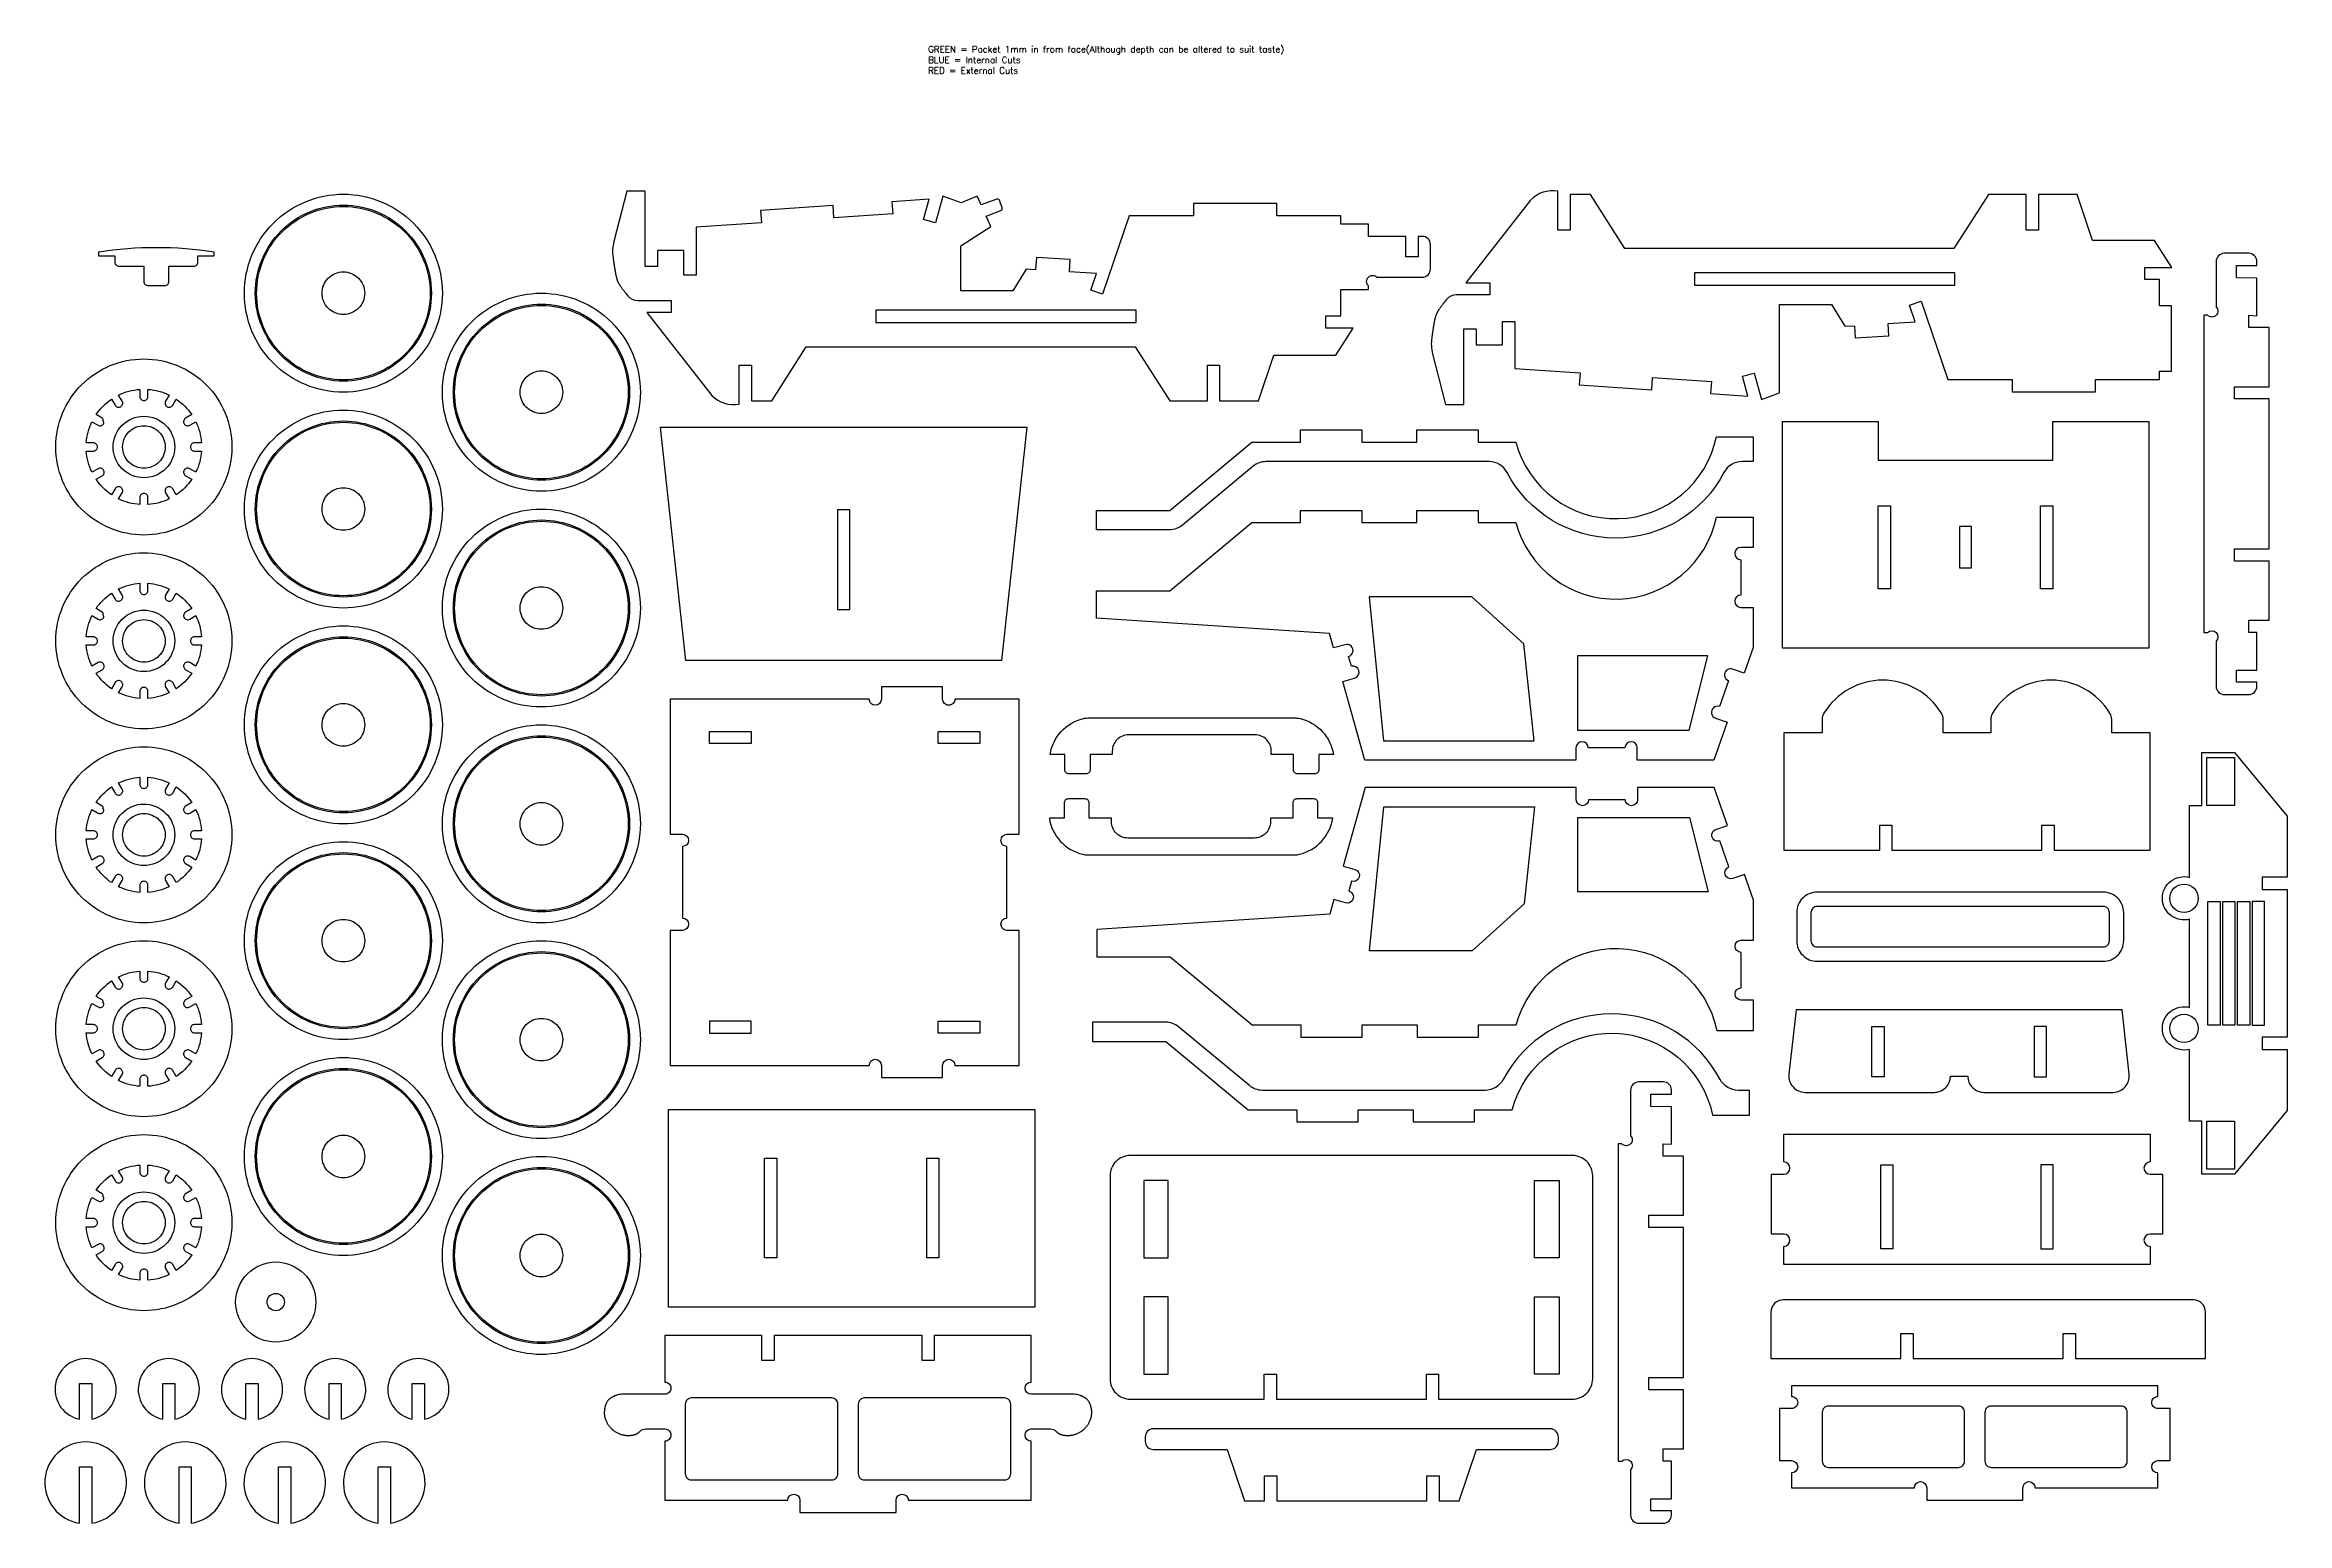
# Model space of a CAD drawing. Header units: millimetres. Extents: x 8 to 887, y 7 to 586.
import ezdxf

# ---------------------------------------------------------------- set-up
doc = ezdxf.new("R2010")
doc.units = ezdxf.units.MM
for name, color, linetype in [('external cut', 1, 'Continuous'), ('holes', 5, 'Continuous'), ('pocket 1mm', 3, 'Continuous')]:
    doc.layers.add(name, color=color, linetype=linetype)
doc.styles.get("Standard").update_dxf_attribs({"font": 'RomanS', "height": 1})

msp = doc.modelspace()

# ---------------------------------------------------------------- texts
at = {"layer": 'external cut', "insert": (354.144399, 585.727649), "char_height": 2.5, "attachment_point": 1}
msp.add_mtext_dynamic_manual_height_columns('GREEN = Pocket 1mm in from face(Although depth can be altered to suit taste)\\PBLUE = Internal Cuts\\PRED = External Cuts', width=206.73902577, gutter_width=5, heights=[0], dxfattribs=at)

# ---------------------------------------------------------------- linework, layer by layer
at = {"layer": 'external cut', "flags": 128}
for points in [[(269.39251, 448.794944, 0.25005), (280.095705, 445.370829), (280.095705, 460.640208), (284.895705, 460.640208), (284.895705, 446.663701), (292.902179, 446.663701), (306.358602, 467.840425), (435.219724, 467.840425), (448.915972, 446.663701), (463.585664, 446.663701), (463.585664, 460.640208), (468.385664, 460.640208), (468.385664, 446.663701), (483.628538, 446.663701), (489.614672, 464.618127), (513.868385, 464.618127), (520.670268, 475.196495), (510.048307, 475.196495), (510.048307, 479.996495), (515.822542, 479.996495), (515.822542, 490.329728), (526.675173, 490.329728), (526.675173, 491.735615, -0.414214), (526.675173, 495.129728, -0.414214), (530.069286, 495.129728), (547.775173, 495.129728, 0.414214), (550.975173, 498.329728), (550.975173, 507.929728, 0.414214), (547.775173, 511.129728), (546.175173, 511.129728), (546.175173, 503.129728), (541.375173, 503.129728), (541.375173, 511.129728), (526.675173, 511.129728), (526.675173, 515.929728), (515.822542, 515.929728), (515.822542, 519.168857), (490.73681, 519.168857), (490.73681, 523.968857), (458.082428, 523.968857), (458.082428, 519.168857), (432.93897, 519.168857), (422.49233, 488.504107), (417.948753, 490.051979), (420.169412, 496.570435), (409.485208, 497.229281), (409.780641, 502.020181), (396.573027, 502.834635), (396.277593, 498.043735), (392.505479, 498.276344), (387.356644, 489.798223), (366.932581, 489.798223), (366.932581, 507.427719), (378.724772, 514.929798), (376.875946, 519.101728), (382.694212, 521.249536, 0.414214), (383.167664, 522.277078), (382.059483, 525.279067, 0.414214), (381.03194, 525.752518), (374.927264, 523.498983), (373.424503, 526.890006), (367.064179, 524.316289), (359.930639, 526.936059), (357.00259, 516.419948), (352.378489, 517.707458), (354.593493, 525.662664), (339.933555, 524.687621), (340.252102, 519.898203), (317.247182, 518.368128), (316.928634, 523.157546), (288.472071, 521.264879), (288.790619, 516.475461), (263.256195, 514.777147), (263.257229, 495.952787), (258.457201, 495.952787), (258.457201, 505.561499), (248.057202, 505.561499), (248.057202, 499.330304), (243.257202, 499.330304), (243.257202, 528.898568), (236.128666, 528.898568), (231.010475, 509.070982, 0.099481), (230.668246, 502.775894), (230.700543, 502.553151), (230.705387, 502.519766), (230.7107, 502.483169), (230.716509, 502.443197), (230.72284, 502.399689), (230.729719, 502.352479), (230.737171, 502.301408), (230.745221, 502.24631), (230.753897, 502.187025), (230.763223, 502.123388), (230.773226, 502.055237), (230.783931, 501.982411), (230.795363, 501.904745), (230.80755, 501.822077), (230.820516, 501.734245), (230.834288, 501.641085), (230.84889, 501.542435), (230.86435, 501.438133), (230.880692, 501.328015), (230.897943, 501.211919), (230.91612, 501.08975), (230.935209, 500.961683), (230.955191, 500.827964), (230.976041, 500.688836), (230.997741, 500.544542), (231.020266, 500.395327), (231.043598, 500.241434), (231.067713, 500.083108), (231.09259, 499.920592), (231.118208, 499.754131), (231.144545, 499.583967), (231.17158, 499.410346), (231.199291, 499.23351), (231.227657, 499.053704), (231.256657, 498.871173), (231.286268, 498.686158), (231.316469, 498.498906), (231.347239, 498.309658), (231.378556, 498.11866), (231.410399, 497.926156), (231.442761, 497.732393), (231.475693, 497.537637), (231.509262, 497.342159), (231.543533, 497.14623), (231.578574, 496.950118), (231.614448, 496.754095), (231.651224, 496.558432), (231.688967, 496.363397), (231.727744, 496.169262), (231.767619, 495.976297), (231.80866, 495.784772), (231.850933, 495.594958), (231.894503, 495.407124), (231.939437, 495.221541), (231.985801, 495.03848), (232.033662, 494.85821), (232.083084, 494.681003), (232.134134, 494.507127), (232.18688, 494.336855), (232.241385, 494.170455), (232.29772, 494.008094), (232.355967, 493.849524), (232.41621, 493.694391), (232.478532, 493.542343), (232.54302, 493.393026), (232.609758, 493.246089), (232.67883, 493.101178), (232.750321, 492.95794), (232.824315, 492.816022), (232.900897, 492.675073), (232.980152, 492.534737), (233.062164, 492.394664), (233.147018, 492.2545), (233.234798, 492.113893), (233.32559, 491.972488), (233.419477, 491.829935), (233.516544, 491.685879), (233.616876, 491.539968), (233.720557, 491.391849), (233.827673, 491.241169), (233.938204, 491.087735), (234.051717, 490.931985), (234.167676, 490.774519), (234.285547, 490.615936), (234.404791, 490.456834), (234.524874, 490.297812), (234.64526, 490.139469), (234.765411, 489.982403), (234.884793, 489.827214), (235.002869, 489.674499), (235.119103, 489.524857), (235.232959, 489.378888), (235.343902, 489.23719), (235.451394, 489.100362), (235.5549, 488.969002), (235.653884, 488.843709), (235.74781, 488.725082), (235.836142, 488.613719), (235.918344, 488.51022), (235.993879, 488.415183), (236.474035, 487.811137, 0.228903), (240.236017, 485.997978), (253.503371, 486.01037), (253.503371, 481.217914), (243.978504, 481.217914), (269.39251, 448.794944)], [(564.081931, 445.262168), (564.081931, 474.830432), (568.881931, 474.830432), (568.881931, 468.599237), (579.281931, 468.599237), (579.281931, 477.702686), (584.081931, 477.702686), (584.080925, 459.383588), (609.615349, 457.685275), (609.296801, 452.895857), (637.753364, 451.003189), (638.071912, 455.792608), (661.076832, 454.262533), (660.758284, 449.473115), (675.418222, 448.498072), (673.257429, 456.258579), (677.881531, 457.546089), (680.755368, 447.224677), (687.757311, 449.796118), (687.757311, 484.362513), (708.181373, 484.362513), (713.330209, 475.884391), (717.102323, 476.117001), (717.397756, 471.326101), (730.605371, 472.140555), (730.309938, 476.931455), (740.994142, 477.590301), (738.773482, 484.108757), (743.317059, 485.656629), (753.763699, 454.991879), (778.907158, 454.991879), (778.907158, 450.191879), (811.561539, 450.191879), (811.561539, 454.991879), (836.647271, 454.991879), (836.647271, 458.231008), (841.447271, 458.231008), (841.447271, 483.831008), (836.647271, 483.831008), (836.647271, 494.164241), (830.873037, 494.164241), (830.873037, 498.964241), (841.494998, 498.964241), (834.693115, 509.542608), (810.439401, 509.542608), (804.453268, 527.497035), (789.210393, 527.497035), (789.210393, 513.520528), (784.410394, 513.520528), (784.410394, 527.497035), (769.740701, 527.497035), (756.044454, 506.32031), (627.183332, 506.32031), (613.726908, 527.497035), (605.720435, 527.497035), (605.720435, 513.520528), (600.920435, 513.520528), (600.920435, 528.789907, 0.25005), (590.21724, 525.365792), (564.803233, 492.942822), (574.328101, 492.942822), (574.328101, 488.150366), (561.060746, 488.162758, 0.228903), (557.298764, 486.349599), (556.818608, 485.745553), (556.743073, 485.650516), (556.660871, 485.547017), (556.57254, 485.435654), (556.478614, 485.317027), (556.37963, 485.191734), (556.276123, 485.060374), (556.168631, 484.923546), (556.057689, 484.781848), (555.943833, 484.635878), (555.827598, 484.486237), (555.709522, 484.333522), (555.590141, 484.178332), (555.469989, 484.021267), (555.349604, 483.862923), (555.229521, 483.703902), (555.110276, 483.5448), (554.992406, 483.386216), (554.876446, 483.228751), (554.762933, 483.073001), (554.652402, 482.919567), (554.545287, 482.768887), (554.441605, 482.620768), (554.341273, 482.474857), (554.244206, 482.330801), (554.150319, 482.188247), (554.059528, 482.046843), (553.971747, 481.906235), (553.886893, 481.766071), (553.804881, 481.625998), (553.725626, 481.485663), (553.649044, 481.344713), (553.57505, 481.202796), (553.503559, 481.059558), (553.434487, 480.914647), (553.36775, 480.76771), (553.303262, 480.618393), (553.240939, 480.466345), (553.180696, 480.311212), (553.12245, 480.152642), (553.066115, 479.990281), (553.011609, 479.823881), (552.958864, 479.653609), (552.907813, 479.479733), (552.858391, 479.302526), (552.810531, 479.122256), (552.764167, 478.939195), (552.719233, 478.753612), (552.675662, 478.565778), (552.63339, 478.375964), (552.592349, 478.184439), (552.552473, 477.991474), (552.513697, 477.797339), (552.475954, 477.602304), (552.439178, 477.40664), (552.403303, 477.210618), (552.368263, 477.014506), (552.333991, 476.818577), (552.300423, 476.623099), (552.26749, 476.428343), (552.235129, 476.23458), (552.203286, 476.042075), (552.171968, 475.851077), (552.141198, 475.66183), (552.110997, 475.474578), (552.081386, 475.289563), (552.052387, 475.107031), (552.024021, 474.927226), (551.996309, 474.75039), (551.969274, 474.576769), (551.942937, 474.406605), (551.917319, 474.240144), (551.892442, 474.077628), (551.868327, 473.919302), (551.844996, 473.765409), (551.82247, 473.616194), (551.800771, 473.4719), (551.77992, 473.332772), (551.759939, 473.199053), (551.740849, 473.070986), (551.722672, 472.948817), (551.705421, 472.832721), (551.689079, 472.722603), (551.67362, 472.618301), (551.659017, 472.519651), (551.645246, 472.426491), (551.632279, 472.338659), (551.620093, 472.255991), (551.60866, 472.178325), (551.597955, 472.105498), (551.587953, 472.037348), (551.578626, 471.973711), (551.569951, 471.914426), (551.5619, 471.859328), (551.554448, 471.808256), (551.54757, 471.761047), (551.541239, 471.717538), (551.53543, 471.677567), (551.530116, 471.64097), (551.525273, 471.607585), (551.492975, 471.384842, 0.099481), (551.835204, 465.089754), (556.953396, 445.262168), (564.081931, 445.262168)], [(159.503693, 488.847063, -0.414214), (124.996763, 454.340132, -0.414214), (90.489832, 488.847063, -0.414214), (124.996763, 523.353993, -0.414214), (159.503693, 488.847063)], [(48.427387, 491.836321), (55.031839, 491.836321, 0.414214), (56.631839, 493.436321), (56.631839, 499.436321), (66.410383, 499.436321, 0.414214), (68.010383, 501.036321), (68.010383, 503.478426), (74.410383, 503.478426), (74.410383, 504.973085, 0.075189), (29.048843, 504.973085), (29.048843, 503.478426), (35.448843, 503.478426), (35.448843, 501.036321, 0.414214), (37.048843, 499.436321), (46.827388, 499.436321), (46.827388, 493.436321, 0.414214), (48.427387, 491.836321)], [(862.074549, 331.527562), (871.674549, 331.527562, 0.414214), (874.874549, 334.727562), (874.874549, 336.327562), (866.874549, 336.327562), (866.874549, 341.127562), (874.874549, 341.127562), (874.874549, 355.827561), (871.674549, 355.827561), (871.674549, 360.627561), (879.674549, 360.627561), (879.674549, 383.803472), (866.078078, 383.803472), (866.078078, 388.603472), (879.674549, 388.603472), (879.674549, 447.403471), (866.078078, 447.403471), (866.078078, 452.203471), (879.674549, 452.203471), (879.674549, 475.379383), (871.674549, 475.379383), (871.674549, 480.179382), (874.874549, 480.029382), (874.874549, 494.729382), (866.874549, 494.879382), (866.874549, 499.679382), (874.874549, 499.679382), (874.874549, 501.279382, 0.414214), (871.674549, 504.479382), (862.074549, 504.479382, 0.414214), (858.874549, 501.129382), (858.874549, 483.423495, -0.414214), (858.874549, 480.179382, -0.414214), (855.480437, 480.179382), (854.07455, 480.179382), (854.07455, 355.827561), (855.480437, 355.827561, -1), (858.874549, 352.433449), (858.874549, 334.727562, 0.414214), (862.074549, 331.527562)], [(237.107028, 450.045395, -0.414214), (202.600097, 415.538465, -0.414214), (168.093167, 450.045395, -0.414214), (202.600097, 484.552326, -0.414214), (237.107028, 450.045395)], [(81.339631, 428.563544, -0.414214), (46.8327, 394.056613, -0.414214), (12.32577, 428.563544, -0.414214), (46.8327, 463.070475, -0.414214), (81.339631, 428.563544)], [(159.503693, 404.243728, -0.414214), (124.996763, 369.736797, -0.414214), (90.489832, 404.243728, -0.414214), (124.996763, 438.750658, -0.414214), (159.503693, 404.243728)], [(420.097927, 396.109736), (420.097927, 403.709736), (448.843291, 403.709736), (480.996164, 430.43188), (500.116611, 430.43188), (500.116611, 435.23188), (524.116611, 435.23188), (524.116611, 430.43188), (545.716611, 430.43188), (545.716611, 435.23188), (569.71661, 435.23188), (569.71661, 430.43188), (584.48583, 430.43188, 0.790358), (663.062454, 432.604965), (677.463267, 432.604965), (677.463267, 422.83188), (673.102078, 422.83188, 0.278811), (666.017881, 418.548621, -0.604622), (581.014413, 418.548621, 0.278811), (573.930217, 422.83188), (486.632487, 422.83188, 0.175112), (481.519138, 420.984413), (453.812118, 397.957203, -0.175112), (448.698769, 396.109736), (420.097927, 396.109736)], [(237.107028, 365.44206, -0.414214), (202.600097, 330.93513, -0.414214), (168.093167, 365.44206, -0.414214), (202.600097, 399.948991, -0.414214), (237.107028, 365.44206)], [(420.097927, 361.491497), (420.097927, 372.187592), (448.843291, 372.187592), (480.996164, 398.909736), (500.116611, 398.909736), (500.116611, 403.709736), (524.116611, 403.709736), (524.116611, 398.909736), (545.716611, 398.909736), (545.716611, 403.709736), (569.71661, 403.709736), (569.71661, 398.909736), (584.48583, 398.909736, 0.790358), (663.062454, 401.082822), (677.463267, 401.082822), (677.463267, 389.167135), (672.663267, 389.167135, 1), (672.663267, 384.367135), (672.663267, 370.477504, 1), (672.663267, 365.677504), (677.463267, 365.677504), (677.463267, 349.957183), (673.946897, 339.895314), (669.415635, 341.478876, 1), (667.832073, 336.947614), (664.280025, 326.783654, 1), (662.696463, 322.252393), (667.227724, 320.668831), (662.029159, 305.793468), (632.011497, 305.793468), (632.011497, 310.593468, 1), (627.211497, 310.593468), (612.825986, 310.593468, 1), (608.025986, 310.593468), (608.025986, 305.793468), (525.251026, 305.793468), (516.652407, 336.675482), (521.276509, 337.962992, 1), (519.988999, 342.587094), (518.917439, 346.435612, 1), (517.629929, 351.059714), (513.005827, 349.772204), (511.434218, 355.416652), (420.097927, 361.491497)], [(81.339631, 352.549683, -0.414214), (46.8327, 318.042752, -0.414214), (12.32577, 352.549683, -0.414214), (46.8327, 387.056613, -0.414214), (81.339631, 352.549683)], [(159.503693, 319.640393, -0.414214), (124.996763, 285.133463, -0.414214), (90.489832, 319.640393, -0.414214), (124.996763, 354.147324, -0.414214), (159.503693, 319.640393)], [(253.075433, 186.141219), (331.050392, 186.141219, -1), (335.850392, 186.141219), (335.850392, 181.341219), (359.835903, 181.341219), (359.835903, 186.141219, -1), (364.635903, 186.141219), (389.85351, 186.141219), (389.85351, 239.069813), (385.053511, 239.069813, -1), (385.053511, 243.869813), (385.053511, 271.964446, -1), (385.053511, 276.764446), (389.85351, 276.764446), (389.85351, 329.69304), (364.635903, 329.69304, -0.414214), (362.235903, 327.29304, -0.414214), (359.835903, 329.69304), (359.835903, 334.49304), (335.850392, 334.49304), (335.850392, 329.69304, -1), (331.050392, 329.69304), (253.075433, 329.69304), (253.075433, 276.764446), (257.875433, 276.764446, -1), (257.875433, 271.964446), (257.875433, 243.869813, -1), (257.875433, 239.069813), (253.075433, 239.069813), (253.075433, 186.141219)], [(833.006476, 270.496667), (833.006476, 316.464116), (817.96095, 316.464116), (817.96095, 321.70245, 0.137155), (817.265021, 324.191748, 0.563027), (771.241953, 324.191748, 0.137155), (770.546023, 321.70245), (770.546023, 316.464116), (751.915108, 316.464116), (751.915108, 321.70245, 0.137155), (751.219179, 324.191748, 0.563027), (705.19611, 324.191748, 0.137155), (704.500181, 321.70245), (704.500181, 316.464116), (689.454655, 316.464116), (689.454655, 270.496667), (727.030566, 270.496667), (727.030566, 280.261799), (731.830566, 280.261799), (731.830566, 270.496667), (790.630565, 270.496667), (790.630565, 280.261799), (795.430565, 280.261799), (795.430565, 270.496667), (833.006476, 270.496667)], [(505.626575, 300.419901), (498.950678, 300.419901, -0.414214), (497.350678, 302.019901), (497.350678, 308.019901), (488.634786, 308.019901), (488.634786, 309.351451, 0.414214), (482.234786, 315.751451), (432.70578, 315.751451, 0.414214), (426.30578, 309.351451), (426.30578, 308.019901), (417.589888, 308.019901), (417.589888, 302.019901, -0.414214), (415.989888, 300.419901), (409.313991, 300.419901, -0.414214), (407.713991, 302.019901), (407.713991, 308.019901), (401.95236, 308.019901, -0.304566), (415.014756, 322.116249, -0.058108), (416.855473, 322.330893), (498.085093, 322.330893, -0.058108), (499.92581, 322.116249, -0.304566), (512.988206, 308.019901), (507.226575, 308.019901), (507.226575, 302.019901, -0.414214), (505.626575, 300.419901)], [(81.339631, 276.535822, -0.414214), (46.8327, 242.028891, -0.414214), (12.32577, 276.535822, -0.414214), (46.8327, 311.042752, -0.414214), (81.339631, 276.535822)], [(237.107028, 280.838726, -0.414214), (202.600097, 246.331795, -0.414214), (168.093167, 280.838726, -0.414214), (202.600097, 315.345656, -0.414214), (237.107028, 280.838726)], [(886.709127, 168.457736), (866.129783, 143.496093), (853.229411, 143.496093), (853.229411, 164.322071), (848.429411, 164.322071), (848.429411, 192.439614, -0.491191), (837.806476, 200.644123, -0.491191), (848.429411, 208.848632), (848.429411, 243.45368, -0.491191), (837.806476, 251.658189, -0.491191), (848.429411, 259.862698), (848.429411, 287.980242), (853.229411, 287.980242), (853.229411, 308.806219), (866.129783, 308.806219), (886.709127, 283.844577), (886.709127, 259.951156), (876.943995, 259.951156), (876.943995, 255.151156), (886.709127, 255.151156), (886.709127, 197.151157), (876.943995, 197.151157), (876.943995, 192.351157), (886.709127, 192.351157), (886.709127, 168.457736)], [(505.323915, 290.59758), (498.648018, 290.59758, 0.414214), (497.048018, 288.99758), (497.048018, 282.99758), (488.332127, 282.99758), (488.332127, 281.66603, -0.414214), (481.932127, 275.26603), (432.40312, 275.26603, -0.414214), (426.003121, 281.66603), (426.003121, 282.99758), (417.287229, 282.99758), (417.287229, 288.99758, 0.414214), (415.687229, 290.59758), (409.011332, 290.59758, 0.414214), (407.411332, 288.99758), (407.411332, 282.99758), (401.6497, 282.99758, 0.304566), (414.712097, 268.901232, 0.058108), (416.552814, 268.686588), (497.782434, 268.686588, 0.058108), (499.623151, 268.901232, 0.304566), (512.685547, 282.99758), (506.923915, 282.99758), (506.923915, 288.99758, 0.414214), (505.323915, 290.59758)], [(420.227274, 239.413334), (420.227274, 228.717238), (448.972638, 228.717238), (481.125512, 201.995094), (500.245959, 201.995094), (500.245959, 197.195095), (524.245958, 197.195095), (524.245958, 201.995094), (545.845958, 201.995094), (545.845958, 197.195095), (569.845958, 197.195095), (569.845958, 201.995094), (584.615177, 201.995094, -0.790358), (663.191802, 199.822009), (677.592615, 199.822009), (677.592615, 211.737695), (672.792615, 211.737695, -1), (672.792615, 216.537695), (672.792615, 230.427327, -1), (672.792615, 235.227327), (677.592615, 235.227327), (677.592615, 250.947647), (674.076244, 261.009517), (669.544983, 259.425955, -1), (667.961421, 263.957216), (664.409372, 274.121176, -1), (662.82581, 278.652438), (667.357072, 280.236), (662.158506, 295.111363), (632.140844, 295.111363), (632.140844, 290.311363, -1), (627.340844, 290.311363), (612.955333, 290.311363, -1), (608.155333, 290.311363), (608.155333, 295.111363), (525.380374, 295.111363), (516.781755, 264.229348), (521.405857, 262.941839, -1), (520.118347, 258.317737), (519.046786, 254.469218, -1), (517.759277, 249.845117), (513.135175, 251.132626), (511.563566, 245.488179), (420.227274, 239.413334)], [(159.503693, 235.037058, -0.414214), (124.996763, 200.530128, -0.414214), (90.489832, 235.037058, -0.414214), (124.996763, 269.543989, -0.414214), (159.503693, 235.037058)], [(702.516895, 226.983375), (814.658515, 226.983375, 0.414214), (822.658515, 234.983375), (822.658515, 246.056371, 0.414214), (814.658515, 254.056371), (702.516895, 254.056371, 0.414214), (694.516895, 246.056371), (694.516895, 234.983375, 0.414214), (702.516895, 226.983375)], [(81.339631, 200.521961, -0.414214), (46.8327, 166.01503, -0.414214), (12.32577, 200.521961, -0.414214), (46.8327, 235.028891, -0.414214), (81.339631, 200.521961)], [(237.107028, 196.235391, -0.414214), (202.600097, 161.72846, -0.414214), (168.093167, 196.235391, -0.414214), (202.600097, 230.742322, -0.414214), (237.107028, 196.235391)], [(418.598789, 203.09122), (418.598789, 195.491221), (447.344153, 195.491221), (479.497026, 168.769077), (498.617473, 168.769077), (498.617473, 163.969077), (522.617473, 163.969077), (522.617473, 168.769077), (544.217473, 168.769077), (544.217473, 163.969077), (568.217472, 163.969077), (568.217472, 168.769077), (582.986692, 168.769077, -0.790358), (661.563316, 166.595991), (675.964129, 166.595991), (675.964129, 176.369076), (671.60294, 176.369076, -0.278811), (664.518744, 180.652335, 0.604622), (579.515275, 180.652335, -0.278811), (572.431079, 176.369076), (485.133349, 176.369076, -0.175112), (480.02, 178.216543), (452.312981, 201.243753, 0.175112), (447.199631, 203.09122), (418.598789, 203.09122)], [(754.765837, 181.979226), (761.529279, 181.979226, 0.414214), (767.929279, 175.579226), (818.461989, 175.579226, 0.446654), (824.823676, 182.678467), (822.044279, 207.965387), (694.250837, 207.965387), (691.471441, 182.678467, 0.446654), (697.833128, 175.579226), (748.365838, 175.579226, 0.414214), (754.765837, 181.979226)], [(159.503693, 150.433724, -0.414214), (124.996763, 115.926793, -0.414214), (90.489832, 150.433724, -0.414214), (124.996763, 184.940654, -0.414214), (159.503693, 150.433724)], [(632.612596, 6.703665), (642.212596, 6.703665, 0.414214), (645.412596, 9.903665), (645.412596, 11.503665), (637.412596, 11.503665), (637.412596, 16.303664), (645.412596, 16.303664), (645.412596, 31.003664), (642.212596, 31.003664), (642.212596, 35.803664), (650.212596, 35.803664), (650.212596, 58.979575), (636.616125, 58.979575), (636.616125, 63.779575), (650.212596, 63.779575), (650.212596, 122.579574), (636.616125, 122.579574), (636.616125, 127.379574), (650.212596, 127.379574), (650.212596, 150.555485), (642.212596, 150.555485), (642.212596, 155.355485), (645.412596, 155.205485), (645.412596, 169.905485), (637.412596, 170.055485), (637.412596, 174.855485), (645.412596, 174.855485), (645.412596, 176.455485, 0.414214), (642.212596, 179.655485), (632.612596, 179.655485, 0.414214), (629.412596, 176.305485), (629.412596, 158.599598, -0.414214), (629.412596, 155.355485, -0.414214), (626.018484, 155.355485), (624.612596, 155.355485), (624.612596, 31.003664), (626.018484, 31.003664, -1), (629.412596, 27.609552), (629.412596, 9.903665, 0.414214), (632.612596, 6.703665)], [(81.339631, 124.508099, -0.414214), (46.8327, 90.001169, -0.414214), (12.32577, 124.508099, -0.414214), (46.8327, 159.01503, -0.414214), (81.339631, 124.508099)], [(689.454655, 108.090776), (689.454655, 115.206462, 1), (689.454655, 120.006462), (684.654655, 120.006462), (684.654655, 143.496093), (689.454655, 143.496093, 1), (689.454655, 148.296093), (689.454655, 159.216414), (833.006476, 159.216414), (833.006476, 148.296093, 1), (833.006476, 143.496093), (837.806476, 143.496093), (837.806476, 120.006462), (833.006476, 120.006462, 1), (833.006476, 115.206462), (833.006476, 108.090776), (689.454655, 108.090776)], [(614.578969, 63.305246), (614.578969, 142.835509, 0.414214), (606.578969, 150.835508), (433.427149, 150.835508, 0.414214), (425.427149, 142.835509), (425.427149, 63.305246, 0.414214), (433.427149, 55.305246), (485.803059, 55.305246), (485.803059, 65.070378), (490.603059, 65.070378), (490.603059, 55.305246), (549.403058, 55.305246), (549.403058, 65.070378), (554.203058, 65.070378), (554.203058, 55.305246), (606.578969, 55.305246, 0.414214), (614.578969, 63.305246)], [(237.107028, 111.632056, -0.414214), (202.600097, 77.125126, -0.414214), (168.093167, 111.632056, -0.414214), (202.600097, 146.138987, -0.414214), (237.107028, 111.632056)], [(114.19112, 93.392871, -0.414214), (98.490941, 77.692691, -0.414214), (82.790761, 93.392871, -0.414214), (98.490941, 109.093051, -0.414214), (114.19112, 93.392871)], [(854.72792, 71.259225), (854.72792, 89.434335, 0.414214), (849.927921, 94.234335), (689.224678, 94.234335, 0.414214), (684.424678, 89.434335), (684.424678, 71.259225), (735.3763, 71.259225), (735.3763, 81.024357), (740.1763, 81.024357), (740.1763, 71.259225), (798.976299, 71.259225), (798.976299, 81.024357), (803.776299, 81.024357), (803.776299, 71.259225), (854.72792, 71.259225)], [(250.982912, 15.657487), (299.111506, 15.657487, -1), (303.911506, 15.657487), (303.911506, 10.857487), (341.606139, 10.857487), (341.606139, 15.657487, -1), (346.406139, 15.657487), (394.534733, 15.657487), (394.534733, 38.828927, -1), (394.534733, 43.628927), (402.034504, 43.628927, -0.19413), (404.25519, 42.732957), (404.326536, 42.664197), (404.337251, 42.653899), (404.349036, 42.642624), (404.361962, 42.630326), (404.376103, 42.616963), (404.39153, 42.60249), (404.408317, 42.586864), (404.426536, 42.570042), (404.446258, 42.551978), (404.467558, 42.532631), (404.490506, 42.511956), (404.515177, 42.489909), (404.541641, 42.466446), (404.569972, 42.441525), (404.600242, 42.415101), (404.632523, 42.387131), (404.666889, 42.35757), (404.703411, 42.326376), (404.742162, 42.293504), (404.783214, 42.258911), (404.826666, 42.222586), (404.872715, 42.184648), (404.921588, 42.14525), (404.973508, 42.104544), (405.0287, 42.062681), (405.087388, 42.019815), (405.149796, 41.976097), (405.21615, 41.931679), (405.286673, 41.886714), (405.361591, 41.841354), (405.441126, 41.795751), (405.525505, 41.750057), (405.614951, 41.704425), (405.709689, 41.659006), (405.809943, 41.613954), (405.915939, 41.569419), (406.027899, 41.525554), (406.146049, 41.482513), (406.270613, 41.440445), (406.401816, 41.399505), (406.539812, 41.359859), (406.684477, 41.32174), (406.835616, 41.285394), (406.993037, 41.251068), (407.156545, 41.21901), (407.325945, 41.189467), (407.501044, 41.162686), (407.681647, 41.138915), (407.867561, 41.118399), (408.058592, 41.101387), (408.254544, 41.088126), (408.455225, 41.078863), (408.660441, 41.073845), (408.869996, 41.073318), (409.083698, 41.077532), (409.301351, 41.086731), (409.522762, 41.101165), (409.747738, 41.121079), (409.976083, 41.146722), (410.207604, 41.178339), (410.442082, 41.216166), (410.679202, 41.260384), (410.918626, 41.311163), (411.160012, 41.368672), (411.403023, 41.433079), (411.647318, 41.504554), (411.892557, 41.583266), (412.138403, 41.669384), (412.384515, 41.763077), (412.630553, 41.864514), (412.876179, 41.973865), (413.121052, 42.091298), (413.364834, 42.216983), (413.607185, 42.351088), (413.847765, 42.493783), (414.086235, 42.645236), (414.322256, 42.805618), (414.555488, 42.975096), (414.785592, 43.153841), (415.012229, 43.342021), (415.235038, 43.539708), (415.453587, 43.746591), (415.667419, 43.96226), (415.876082, 44.186306), (416.079119, 44.418321), (416.276078, 44.657894), (416.466503, 44.904617), (416.64994, 45.158081), (416.825935, 45.417877), (416.994034, 45.683596), (417.153782, 45.954828), (417.304724, 46.231166), (417.446407, 46.512199), (417.578376, 46.797518), (417.700176, 47.086716), (417.811354, 47.379381), (417.911454, 47.675106), (418.000023, 47.973482), (418.076606, 48.274099), (418.140748, 48.576548), (418.192147, 48.880378), (418.231102, 49.184962), (418.258063, 49.489634), (418.273483, 49.793725), (418.277812, 50.096567), (418.2715, 50.397491), (418.254998, 50.695831), (418.228758, 50.990918), (418.19323, 51.282083), (418.148866, 51.568659), (418.096115, 51.849978), (418.035429, 52.125371), (417.967258, 52.394171), (417.892054, 52.655709), (417.810268, 52.909318), (417.722349, 53.154329), (417.62875, 53.390074), (417.529921, 53.615886), (417.426312, 53.831095), (417.318375, 54.035035), (417.206561, 54.227223), (417.091318, 54.40792), (416.973098, 54.577573), (416.85235, 54.736629), (416.729523, 54.885536), (416.605068, 55.02474), (416.479434, 55.154688), (416.353071, 55.275829), (416.226429, 55.388608), (416.099957, 55.493473), (415.974105, 55.59087), (415.849323, 55.681248), (415.726062, 55.765053), (415.604769, 55.842732), (415.485896, 55.914732), (415.369893, 55.9815), (415.257208, 56.043484), (415.148292, 56.101131), (415.043594, 56.154887), (414.943564, 56.2052), (414.848555, 56.252459), (414.758523, 56.296824), (414.673329, 56.3384), (414.592833, 56.377287), (414.516895, 56.41359), (414.445376, 56.447411), (414.378134, 56.478853), (414.315031, 56.508019), (414.255925, 56.535011), (414.200678, 56.559933), (414.149149, 56.582888), (414.101198, 56.603977), (414.056685, 56.623305), (414.015471, 56.640974), (413.977414, 56.657087), (413.942376, 56.671747), (413.910216, 56.685056), (413.880794, 56.697118), (413.85397, 56.708035), (413.829605, 56.717911), (413.675053, 56.780503, 0.096499), (411.399088, 57.223886), (394.534733, 57.223886, -1), (394.534733, 62.023886), (394.534733, 80.242354), (356.558822, 80.242354), (356.558822, 70.477222), (351.758822, 70.477222), (351.758822, 80.242354), (293.758823, 80.242354), (293.758823, 70.477222), (288.958823, 70.477222), (288.958823, 80.242354), (250.982912, 80.242354), (250.982912, 62.023886, -0.414214), (253.382912, 59.623886, -0.414214), (250.982912, 57.223886), (234.118557, 57.223886, 0.096499), (231.842591, 56.780503), (231.688039, 56.717911), (231.663674, 56.708035), (231.636851, 56.697118), (231.607429, 56.685056), (231.575269, 56.671747), (231.540231, 56.657087), (231.502174, 56.640974), (231.46096, 56.623305), (231.416447, 56.603977), (231.368496, 56.582888), (231.316967, 56.559933), (231.261719, 56.535011), (231.202614, 56.508019), (231.13951, 56.478853), (231.072269, 56.447411), (231.000749, 56.41359), (230.924812, 56.377287), (230.844316, 56.3384), (230.759122, 56.296824), (230.66909, 56.252459), (230.57408, 56.2052), (230.474051, 56.154887), (230.369353, 56.101131), (230.260437, 56.043484), (230.147752, 55.9815), (230.031748, 55.914732), (229.912875, 55.842732), (229.791583, 55.765053), (229.668321, 55.681248), (229.54354, 55.59087), (229.417688, 55.493473), (229.291216, 55.388608), (229.164574, 55.275829), (229.038211, 55.154688), (228.912577, 55.02474), (228.788121, 54.885536), (228.665295, 54.736629), (228.544546, 54.577573), (228.426326, 54.40792), (228.311084, 54.227223), (228.19927, 54.035035), (228.091333, 53.831095), (227.987724, 53.615886), (227.888895, 53.390074), (227.795296, 53.154329), (227.707377, 52.909318), (227.625591, 52.655709), (227.550387, 52.394171), (227.482216, 52.125371), (227.42153, 51.849978), (227.368779, 51.568659), (227.324414, 51.282083), (227.288886, 50.990918), (227.262646, 50.695831), (227.246145, 50.397491), (227.239833, 50.096567), (227.244162, 49.793725), (227.259581, 49.489634), (227.286543, 49.184962), (227.325498, 48.880378), (227.376897, 48.576548), (227.441039, 48.274099), (227.517622, 47.973482), (227.606191, 47.675106), (227.706291, 47.379381), (227.817469, 47.086716), (227.939269, 46.797518), (228.071238, 46.512199), (228.21292, 46.231166), (228.363863, 45.954828), (228.523611, 45.683596), (228.691709, 45.417877), (228.867705, 45.158081), (229.051142, 44.904617), (229.241567, 44.657894), (229.438526, 44.418321), (229.641563, 44.186306), (229.850225, 43.96226), (230.064058, 43.746591), (230.282606, 43.539708), (230.505416, 43.342021), (230.732052, 43.153841), (230.962156, 42.975096), (231.195388, 42.805618), (231.431409, 42.645236), (231.66988, 42.493783), (231.91046, 42.351088), (232.152811, 42.216983), (232.396593, 42.091298), (232.641466, 41.973865), (232.887092, 41.864514), (233.13313, 41.763077), (233.379242, 41.669384), (233.625087, 41.583266), (233.870327, 41.504554), (234.114622, 41.433079), (234.357633, 41.368672), (234.599019, 41.311163), (234.838442, 41.260384), (235.075563, 41.216166), (235.310041, 41.178339), (235.541562, 41.146722), (235.769907, 41.121079), (235.994882, 41.101165), (236.216294, 41.086731), (236.433947, 41.077532), (236.647649, 41.073318), (236.857204, 41.073845), (237.062419, 41.078863), (237.2631, 41.088126), (237.459053, 41.101387), (237.650083, 41.118399), (237.835997, 41.138915), (238.016601, 41.162686), (238.1917, 41.189467), (238.3611, 41.21901), (238.524607, 41.251068), (238.682028, 41.285394), (238.833168, 41.32174), (238.977833, 41.359859), (239.115829, 41.399505), (239.247032, 41.440445), (239.371596, 41.482513), (239.489746, 41.525554), (239.601706, 41.569419), (239.707701, 41.613954), (239.807955, 41.659006), (239.902693, 41.704425), (239.992139, 41.750057), (240.076518, 41.795751), (240.156054, 41.841354), (240.230971, 41.886714), (240.301495, 41.931679), (240.367848, 41.976097), (240.430257, 42.019815), (240.488945, 42.062681), (240.544136, 42.104544), (240.596056, 42.14525), (240.644929, 42.184648), (240.690979, 42.222586), (240.734431, 42.258911), (240.775483, 42.293504), (240.814234, 42.326376), (240.850756, 42.35757), (240.885121, 42.387131), (240.917403, 42.415101), (240.947673, 42.441525), (240.976004, 42.466446), (241.002468, 42.489909), (241.027138, 42.511956), (241.050087, 42.532631), (241.071386, 42.551978), (241.091109, 42.570042), (241.109328, 42.586864), (241.126114, 42.60249), (241.141542, 42.616963), (241.155683, 42.630326), (241.168609, 42.642624), (241.180394, 42.653899), (241.191109, 42.664197), (241.262455, 42.732957, -0.19413), (243.483141, 43.628927), (250.982912, 43.628927, -0.414214), (253.382912, 41.228927, -0.414214), (250.982912, 38.828927), (250.982912, 15.657487)], [(21.597813, 47.456096), (21.597813, 61.395917), (26.397813, 61.395917), (26.397813, 47.456096, 0.904015), (23.997813, 71.199385, 0.904015), (21.597813, 47.456096)], [(54.19577, 47.456096), (54.19577, 61.395917), (58.995769, 61.395917), (58.995769, 47.456096, 0.904015), (56.59577, 71.199385, 0.904015), (54.19577, 47.456096)], [(86.793726, 47.456096), (86.793726, 61.395917), (91.593726, 61.395917), (91.593726, 47.456096, 0.904015), (89.193726, 71.199385, 0.904015), (86.793726, 47.456096)], [(119.391683, 47.456096), (119.391683, 61.395917), (124.191682, 61.395917), (124.191682, 47.456096, 0.904015), (121.791683, 71.199385, 0.904015), (119.391683, 47.456096)], [(151.989639, 47.456096), (151.989639, 61.395917), (156.789639, 61.395917), (156.789639, 47.456096, 0.904015), (154.389639, 71.199385, 0.904015), (151.989639, 47.456096)], [(836.068562, 20.57364), (836.068562, 26.432255, -1), (836.068562, 31.232255), (840.868562, 31.232255), (840.868562, 51.599015), (836.068562, 51.599015, -0.414214), (833.668562, 53.999015, -0.414214), (836.068562, 56.399015), (836.068562, 60.573639), (692.516741, 60.573639), (692.516741, 56.399015, -0.414214), (694.916741, 53.999015, -0.414214), (692.516741, 51.599015), (687.716741, 51.599015), (687.716741, 31.232255), (692.516741, 31.232255, -1), (692.516741, 26.432255), (692.516741, 20.57364), (740.645335, 20.57364, -1), (745.445335, 20.57364), (745.445335, 15.77364), (783.139968, 15.77364), (783.139968, 20.57364, -1), (787.939968, 20.57364), (836.068562, 20.57364)], [(760.292652, 30.973639), (760.292652, 50.173639, 0.414214), (757.892652, 52.573639), (706.916741, 52.573639, 0.414214), (704.516741, 50.173639), (704.516741, 30.973639, 0.414214), (706.916741, 28.573639), (757.892652, 28.573639, 0.414214), (760.292652, 30.973639)], [(824.068562, 30.973639), (824.068562, 50.173639, 0.414214), (821.668562, 52.573639), (770.692652, 52.573639, 0.414214), (768.292652, 50.173639), (768.292652, 30.973639, 0.414214), (770.692652, 28.573639), (821.668562, 28.573639, 0.414214), (824.068562, 30.973639)], [(21.615378, 6.712929), (21.615378, 28.721378), (26.415378, 28.721378), (26.415378, 6.712929, 0.927414), (24.015378, 38.531905, 0.927414), (21.615378, 6.712929)], [(60.614425, 6.712929), (60.614425, 28.721378), (65.414425, 28.721378), (65.414425, 6.712929, 0.927414), (63.014425, 38.531905, 0.927414), (60.614425, 6.712929)], [(99.613471, 6.712929), (99.613471, 28.721378), (104.413471, 28.721378), (104.413471, 6.712929, 0.927414), (102.013471, 38.531905, 0.927414), (99.613471, 6.712929)], [(138.612518, 6.712929), (138.612518, 28.721378), (143.412517, 28.721378), (143.412517, 6.712929, 0.927414), (141.012518, 38.531905, 0.927414), (138.612518, 6.712929)], [(601.106401, 38.784992), (601.106401, 40.496434, 0.414214), (597.906401, 43.696434), (442.413249, 43.696434, 0.414214), (439.213249, 40.496434), (439.213249, 38.784992, 0.414214), (442.413249, 35.584992), (471.282339, 35.584992), (478.108049, 15.482623), (485.959825, 15.482623), (485.959825, 25.247755), (490.759825, 25.247755), (490.759825, 15.482623), (549.559824, 15.482623), (549.559824, 25.247755), (554.359824, 25.247755), (554.359824, 15.482623), (562.211601, 15.482623), (569.037311, 35.584992), (597.906401, 35.584992, 0.414214), (601.106401, 38.784992)]]:
    msp.add_lwpolyline(points, format="xyb", dxfattribs=at)
for points in [[(259.240781, 344.850223), (249.293956, 436.388301), (392.845777, 436.388301), (382.898952, 344.850223), (259.240781, 344.850223)], [(832.452543, 438.597502), (832.452543, 349.730462), (688.900723, 349.730462), (688.900723, 438.597502), (726.476634, 438.597502), (726.476634, 423.376224), (794.876632, 423.376224), (794.876632, 438.597502), (832.452543, 438.597502)], [(395.971412, 91.317835), (252.419591, 91.317835), (252.419591, 168.83955), (395.971412, 168.83955), (395.971412, 91.317835)]]:
    msp.add_lwpolyline(points, dxfattribs=at)
at = {"layer": 'holes', "flags": 128}
for points in [[(133.349002, 488.847063, -0.414214), (124.996763, 480.494823, -0.414214), (116.644523, 488.847063, -0.414214), (124.996763, 497.199302, -0.414214), (133.349002, 488.847063)], [(210.952337, 450.045395, -0.414214), (202.600097, 441.693155, -0.414214), (194.247857, 450.045395, -0.414214), (202.600097, 458.397635, -0.414214), (210.952337, 450.045395)], [(55.18494, 428.563544, -0.414214), (46.8327, 420.211304, -0.414214), (38.48046, 428.563544, -0.414214), (46.8327, 436.915784, -0.414214), (55.18494, 428.563544)], [(133.349002, 404.243728, -0.414214), (124.996763, 395.891488, -0.414214), (116.644523, 404.243728, -0.414214), (124.996763, 412.595968, -0.414214), (133.349002, 404.243728)], [(210.952337, 365.44206, -0.414214), (202.600097, 357.089821, -0.414214), (194.247857, 365.44206, -0.414214), (202.600097, 373.7943, -0.414214), (210.952337, 365.44206)], [(55.18494, 352.549683, -0.414214), (46.8327, 344.197443, -0.414214), (38.48046, 352.549683, -0.414214), (46.8327, 360.901923, -0.414214), (55.18494, 352.549683)], [(133.349002, 319.640393, -0.414214), (124.996763, 311.288153, -0.414214), (116.644523, 319.640393, -0.414214), (124.996763, 327.992633, -0.414214), (133.349002, 319.640393)], [(55.18494, 276.535822, -0.414214), (46.8327, 268.183582, -0.414214), (38.48046, 276.535822, -0.414214), (46.8327, 284.888062, -0.414214), (55.18494, 276.535822)], [(210.952337, 280.838726, -0.414214), (202.600097, 272.486486, -0.414214), (194.247857, 280.838726, -0.414214), (202.600097, 289.190966, -0.414214), (210.952337, 280.838726)], [(702.516895, 232.583375), (814.658515, 232.583375, 0.414214), (817.058515, 234.983375), (817.058515, 246.056371, 0.414214), (814.658515, 248.456371), (702.516895, 248.456371, 0.414214), (700.116895, 246.056371), (700.116895, 234.983375, 0.414214), (702.516895, 232.583375)], [(133.349002, 235.037058, -0.414214), (124.996763, 226.684819, -0.414214), (116.644523, 235.037058, -0.414214), (124.996763, 243.389298, -0.414214), (133.349002, 235.037058)], [(55.18494, 200.521961, -0.414214), (46.8327, 192.169721, -0.414214), (38.48046, 200.521961, -0.414214), (46.8327, 208.8742, -0.414214), (55.18494, 200.521961)], [(210.952337, 196.235391, -0.414214), (202.600097, 187.883151, -0.414214), (194.247857, 196.235391, -0.414214), (202.600097, 204.587631, -0.414214), (210.952337, 196.235391)], [(133.349002, 150.433724, -0.414214), (124.996763, 142.081484, -0.414214), (116.644523, 150.433724, -0.414214), (124.996763, 158.785964, -0.414214), (133.349002, 150.433724)], [(55.18494, 124.508099, -0.414214), (46.8327, 116.15586, -0.414214), (38.48046, 124.508099, -0.414214), (46.8327, 132.860339, -0.414214), (55.18494, 124.508099)], [(210.952337, 111.632056, -0.414214), (202.600097, 103.279817, -0.414214), (194.247857, 111.632056, -0.414214), (202.600097, 119.984296, -0.414214), (210.952337, 111.632056)], [(101.882941, 93.392871, -0.414214), (98.490941, 90.000871, -0.414214), (95.098941, 93.392871, -0.414214), (98.490941, 96.784871, -0.414214), (101.882941, 93.392871)], [(261.382912, 23.657487), (316.358822, 23.657487, 0.414214), (318.758822, 26.057487), (318.758822, 53.376518, 0.414214), (316.358822, 55.776518), (261.382912, 55.776518, 0.414214), (258.982912, 53.376518), (258.982912, 26.057487, 0.414214), (261.382912, 23.657487)], [(329.158822, 23.657487), (384.134733, 23.657487, 0.414214), (386.534733, 26.057487), (386.534733, 53.376518, 0.414214), (384.134733, 55.776518), (329.158822, 55.776518, 0.414214), (326.758822, 53.376518), (326.758822, 26.057487, 0.414214), (329.158822, 23.657487)]]:
    msp.add_lwpolyline(points, format="xyb", dxfattribs=at)
for points in [[(654.500615, 491.991156), (756.430878, 491.991156), (756.430878, 496.791156), (654.500615, 496.791156), (654.500615, 491.991156)], [(333.675886, 477.36958), (435.606149, 477.36958), (435.606149, 482.16958), (333.675886, 482.16958), (333.675886, 477.36958)], [(731.276634, 372.979989), (726.476634, 372.979989), (726.476634, 405.541529), (731.276634, 405.541529), (731.276634, 372.979989)], [(794.876632, 372.979989), (790.076632, 372.979989), (790.076632, 405.541529), (794.876632, 405.541529), (794.876632, 372.979989)], [(318.669867, 364.89975), (323.469867, 364.89975), (323.469867, 403.86129), (318.669867, 403.86129), (318.669867, 364.89975)], [(763.076633, 381.158533), (763.076633, 397.362984), (758.276633, 397.362984), (758.276633, 381.158533), (763.076633, 381.158533)], [(532.605118, 313.393468), (591.589177, 313.393468), (587.571916, 351.39454), (567.234506, 369.821242), (527.036347, 369.821242), (532.605118, 313.393468)], [(608.594935, 346.668889), (608.594935, 317.597548), (652.37136, 317.597548), (659.720687, 346.668889), (608.594935, 346.668889)], [(268.50818, 312.297226), (268.50818, 317.097226), (284.784077, 317.097226), (284.784077, 312.297226), (268.50818, 312.297226)], [(358.144866, 317.097226), (374.420763, 317.097226), (374.420763, 312.297226), (358.144866, 312.297226), (358.144866, 317.097226)], [(532.734466, 287.511363), (591.718525, 287.511363), (587.701264, 249.510291), (567.363854, 231.083589), (527.165694, 231.083589), (532.734466, 287.511363)], [(608.724283, 254.235941), (608.724283, 283.307283), (652.500708, 283.307283), (659.850035, 254.235941), (608.724283, 254.235941)], [(268.50818, 198.737033), (284.784077, 198.737033), (284.784077, 203.537033), (268.50818, 203.537033), (268.50818, 198.737033)], [(358.144866, 198.737033), (358.144866, 203.537033), (374.420763, 203.537033), (374.420763, 198.737033), (358.144866, 198.737033)], [(723.947559, 181.720322), (723.947559, 201.353024), (728.747559, 201.353024), (728.747559, 181.720322), (723.947559, 181.720322)], [(787.547558, 181.720322), (792.347558, 181.720322), (792.347558, 201.353024), (787.547558, 201.353024), (787.547558, 181.720322)], [(294.795502, 110.699436), (289.995502, 110.699436), (289.995502, 149.753818), (294.795502, 149.753818), (294.795502, 110.699436)], [(353.595501, 110.699436), (353.595501, 149.753818), (358.395501, 149.753818), (358.395501, 110.699436), (353.595501, 110.699436)], [(448.227148, 110.670377), (448.227148, 141.070376), (438.627149, 141.070376), (438.627149, 110.670377), (448.227148, 110.670377)], [(601.378969, 110.670377), (591.778969, 110.670377), (591.778969, 141.070376), (601.378969, 141.070376), (601.378969, 110.670377)], [(727.430566, 114.213483), (727.430566, 147.224009), (732.230566, 147.224009), (732.230566, 114.213483), (727.430566, 114.213483)], [(790.230565, 114.213483), (795.030565, 114.213483), (795.030565, 147.224009), (790.230565, 147.224009), (790.230565, 114.213483)], [(448.227148, 65.070378), (448.227148, 95.470377), (438.627149, 95.470377), (438.627149, 65.070378), (448.227148, 65.070378)], [(601.378969, 65.070378), (591.778969, 65.070378), (591.778969, 95.470377), (601.378969, 95.470377), (601.378969, 65.070378)]]:
    msp.add_lwpolyline(points, dxfattribs=at)
at = {"layer": 'pocket 1mm', "flags": 128}
for points in [[(163.79843, 488.847063, -0.414214), (124.996763, 450.045395, -0.414214), (86.195095, 488.847063, -0.414214), (124.996763, 527.64873, -0.414214), (163.79843, 488.847063)], [(158.99843, 488.847063, -0.414214), (124.996763, 454.845395, -0.414214), (90.995095, 488.847063, -0.414214), (124.996763, 522.84873, -0.414214), (158.99843, 488.847063)], [(241.401765, 450.045395, -0.414214), (202.600097, 411.243728, -0.414214), (163.79843, 450.045395, -0.414214), (202.600097, 488.847063, -0.414214), (241.401765, 450.045395)], [(236.601765, 450.045395, -0.414214), (202.600097, 416.043728, -0.414214), (168.59843, 450.045395, -0.414214), (202.600097, 484.047063, -0.414214), (236.601765, 450.045395)], [(30.769046, 438.761659, 0.414214), (30.476226, 439.85448), (28.085629, 441.234692, -0.095807), (34.161553, 447.310615), (35.541765, 444.920018, 0.414214), (37.727405, 444.334378, 0.414214), (38.313046, 446.520018), (36.932834, 448.910615, -0.095807), (45.2327, 451.134558), (45.2327, 448.374134, 0.414214), (46.8327, 446.774134, 0.414214), (48.4327, 448.374134), (48.4327, 451.134558, -0.095807), (56.732566, 448.910615), (55.352355, 446.520018, 0.414214), (55.937995, 444.334378, 0.414214), (58.123636, 444.920018), (59.503848, 447.310615, -0.095807), (65.579771, 441.234692), (63.189174, 439.85448, 0.414214), (62.603534, 437.668839, 0.414214), (64.789174, 437.083198), (67.179771, 438.46341, -0.095807), (69.403714, 430.163544), (66.64329, 430.163544, 0.414214), (65.04329, 428.563544, 0.414214), (66.64329, 426.963544), (69.403714, 426.963544, -0.095807), (67.179771, 418.663678), (64.789174, 420.04389, 0.414214), (62.603534, 419.458249, 0.414214), (63.189174, 417.272608), (65.579771, 415.892397, -0.095807), (59.503848, 409.816473), (58.123636, 412.20707, 0.414214), (55.937995, 412.79271, 0.414214), (55.352355, 410.60707), (56.732566, 408.216473, -0.095807), (48.4327, 405.99253), (48.4327, 408.752954, 0.414214), (46.8327, 410.352954, 0.414214), (45.2327, 408.752954), (45.2327, 405.99253, -0.095807), (36.932834, 408.216473), (38.313046, 410.60707, 0.414214), (37.727405, 412.79271, 0.414214), (35.541765, 412.20707), (34.161553, 409.816473, -0.095807), (28.085629, 415.892397), (30.476226, 417.272608, 0.414214), (31.061867, 419.458249, 0.414214), (28.876226, 420.04389), (26.485629, 418.663678, -0.095807), (24.261686, 426.963544), (27.02211, 426.963544, 0.414214), (28.62211, 428.563544, 0.414214), (27.02211, 430.163544), (24.261686, 430.163544, -0.095807), (26.485629, 438.46341), (28.876226, 437.083198, 0.414214), (31.061867, 437.668839, 0.414214), (30.769046, 438.761659)], [(58.889336, 428.563544, -0.414214), (46.8327, 416.506908, -0.414214), (34.776064, 428.563544, -0.414214), (46.8327, 440.62018, -0.414214), (58.889336, 428.563544)], [(163.79843, 404.243728, -0.414214), (124.996763, 365.44206, -0.414214), (86.195095, 404.243728, -0.414214), (124.996763, 443.045395, -0.414214), (163.79843, 404.243728)], [(158.99843, 404.243728, -0.414214), (124.996763, 370.24206, -0.414214), (90.995095, 404.243728, -0.414214), (124.996763, 438.245395, -0.414214), (158.99843, 404.243728)], [(241.401765, 365.44206, -0.414214), (202.600097, 326.640393, -0.414214), (163.79843, 365.44206, -0.414214), (202.600097, 404.243728, -0.414214), (241.401765, 365.44206)], [(236.601765, 365.44206, -0.414214), (202.600097, 331.440393, -0.414214), (168.59843, 365.44206, -0.414214), (202.600097, 399.443728, -0.414214), (236.601765, 365.44206)], [(30.769046, 362.747798, 0.414214), (30.476226, 363.840619), (28.085629, 365.22083, -0.095807), (34.161553, 371.296754), (35.541765, 368.906157, 0.414214), (37.727405, 368.320517, 0.414214), (38.313046, 370.506157), (36.932834, 372.896754, -0.095807), (45.2327, 375.120697), (45.2327, 372.360273, 0.414214), (46.8327, 370.760273, 0.414214), (48.4327, 372.360273), (48.4327, 375.120697, -0.095807), (56.732566, 372.896754), (55.352355, 370.506157, 0.414214), (55.937995, 368.320517, 0.414214), (58.123636, 368.906157), (59.503848, 371.296754, -0.095807), (65.579771, 365.22083), (63.189174, 363.840619, 0.414214), (62.603534, 361.654978, 0.414214), (64.789174, 361.069337), (67.179771, 362.449549, -0.095807), (69.403714, 354.149683), (66.64329, 354.149683, 0.414214), (65.04329, 352.549683, 0.414214), (66.64329, 350.949683), (69.403714, 350.949683, -0.095807), (67.179771, 342.649817), (64.789174, 344.030029, 0.414214), (62.603534, 343.444388, 0.414214), (63.189174, 341.258747), (65.579771, 339.878535, -0.095807), (59.503848, 333.802612), (58.123636, 336.193209, 0.414214), (55.937995, 336.778849, 0.414214), (55.352355, 334.593209), (56.732566, 332.202612, -0.095807), (48.4327, 329.978669), (48.4327, 332.739093, 0.414214), (46.8327, 334.339093, 0.414214), (45.2327, 332.739093), (45.2327, 329.978669, -0.095807), (36.932834, 332.202612), (38.313046, 334.593209, 0.414214), (37.727405, 336.778849, 0.414214), (35.541765, 336.193209), (34.161553, 333.802612, -0.095807), (28.085629, 339.878535), (30.476226, 341.258747, 0.414214), (31.061867, 343.444388, 0.414214), (28.876226, 344.030029), (26.485629, 342.649817, -0.095807), (24.261686, 350.949683), (27.02211, 350.949683, 0.414214), (28.62211, 352.549683, 0.414214), (27.02211, 354.149683), (24.261686, 354.149683, -0.095807), (26.485629, 362.449549), (28.876226, 361.069337, 0.414214), (31.061867, 361.654978, 0.414214), (30.769046, 362.747798)], [(58.889336, 352.549683, -0.414214), (46.8327, 340.493047, -0.414214), (34.776064, 352.549683, -0.414214), (46.8327, 364.606319, -0.414214), (58.889336, 352.549683)], [(163.79843, 319.640393, -0.414214), (124.996763, 280.838726, -0.414214), (86.195095, 319.640393, -0.414214), (124.996763, 358.44206, -0.414214), (163.79843, 319.640393)], [(158.99843, 319.640393, -0.414214), (124.996763, 285.638726, -0.414214), (90.995095, 319.640393, -0.414214), (124.996763, 353.642061, -0.414214), (158.99843, 319.640393)], [(241.401765, 280.838726, -0.414214), (202.600097, 242.037058, -0.414214), (163.79843, 280.838726, -0.414214), (202.600097, 319.640393, -0.414214), (241.401765, 280.838726)], [(236.601765, 280.838726, -0.414214), (202.600097, 246.837058, -0.414214), (168.59843, 280.838726, -0.414214), (202.600097, 314.840393, -0.414214), (236.601765, 280.838726)], [(30.769046, 286.733937, 0.414214), (30.476226, 287.826757), (28.085629, 289.206969, -0.095807), (34.161553, 295.282893), (35.541765, 292.892296, 0.414214), (37.727405, 292.306655, 0.414214), (38.313046, 294.492296), (36.932834, 296.882893, -0.095807), (45.2327, 299.106835), (45.2327, 296.346412, 0.414214), (46.8327, 294.746412, 0.414214), (48.4327, 296.346412), (48.4327, 299.106835, -0.095807), (56.732566, 296.882893), (55.352355, 294.492296, 0.414214), (55.937995, 292.306655, 0.414214), (58.123636, 292.892296), (59.503848, 295.282893, -0.095807), (65.579771, 289.206969), (63.189174, 287.826757, 0.414214), (62.603534, 285.641117, 0.414214), (64.789174, 285.055476), (67.179771, 286.435688, -0.095807), (69.403714, 278.135822), (66.64329, 278.135822, 0.414214), (65.04329, 276.535822, 0.414214), (66.64329, 274.935822), (69.403714, 274.935822, -0.095807), (67.179771, 266.635956), (64.789174, 268.016167, 0.414214), (62.603534, 267.430527, 0.414214), (63.189174, 265.244886), (65.579771, 263.864674, -0.095807), (59.503848, 257.78875), (58.123636, 260.179348, 0.414214), (55.937995, 260.764988, 0.414214), (55.352355, 258.579348), (56.732566, 256.18875, -0.095807), (48.4327, 253.964808), (48.4327, 256.725232, 0.414214), (46.8327, 258.325232, 0.414214), (45.2327, 256.725232), (45.2327, 253.964808, -0.095807), (36.932834, 256.18875), (38.313046, 258.579348, 0.414214), (37.727405, 260.764988, 0.414214), (35.541765, 260.179348), (34.161553, 257.78875, -0.095807), (28.085629, 263.864674), (30.476226, 265.244886, 0.414214), (31.061867, 267.430527, 0.414214), (28.876226, 268.016167), (26.485629, 266.635956, -0.095807), (24.261686, 274.935822), (27.02211, 274.935822, 0.414214), (28.62211, 276.535822, 0.414214), (27.02211, 278.135822), (24.261686, 278.135822, -0.095807), (26.485629, 286.435688), (28.876226, 285.055476, 0.414214), (31.061867, 285.641117, 0.414214), (30.769046, 286.733937)], [(58.889336, 276.535822, -0.414214), (46.8327, 264.479186, -0.414214), (34.776064, 276.535822, -0.414214), (46.8327, 288.592457, -0.414214), (58.889336, 276.535822)], [(163.79843, 235.037058, -0.414214), (124.996763, 196.235391, -0.414214), (86.195095, 235.037058, -0.414214), (124.996763, 273.838726, -0.414214), (163.79843, 235.037058)], [(158.99843, 235.037058, -0.414214), (124.996763, 201.035391, -0.414214), (90.995095, 235.037058, -0.414214), (124.996763, 269.038726, -0.414214), (158.99843, 235.037058)], [(846.286275, 257.204914, -0.414214), (851.833, 251.658189, -0.414214), (846.286275, 246.111464, -0.414214), (840.73955, 251.658189, -0.414214), (846.286275, 257.204914)], [(241.401765, 196.235391, -0.414214), (202.600097, 157.433724, -0.414214), (163.79843, 196.235391, -0.414214), (202.600097, 235.037058, -0.414214), (241.401765, 196.235391)], [(236.601765, 196.235391, -0.414214), (202.600097, 162.233724, -0.414214), (168.59843, 196.235391, -0.414214), (202.600097, 230.237059, -0.414214), (236.601765, 196.235391)], [(30.769046, 210.720076, 0.414214), (30.476226, 211.812896), (28.085629, 213.193108, -0.095807), (34.161553, 219.269032), (35.541765, 216.878435, 0.414214), (37.727405, 216.292794, 0.414214), (38.313046, 218.478435), (36.932834, 220.869032, -0.095807), (45.2327, 223.092974), (45.2327, 220.332551, 0.414214), (46.8327, 218.732551, 0.414214), (48.4327, 220.332551), (48.4327, 223.092974, -0.095807), (56.732566, 220.869032), (55.352355, 218.478435, 0.414214), (55.937995, 216.292794, 0.414214), (58.123636, 216.878435), (59.503848, 219.269032, -0.095807), (65.579771, 213.193108), (63.189174, 211.812896, 0.414214), (62.603534, 209.627256, 0.414214), (64.789174, 209.041615), (67.179771, 210.421827, -0.095807), (69.403714, 202.121961), (66.64329, 202.121961, 0.414214), (65.04329, 200.521961, 0.414214), (66.64329, 198.921961), (69.403714, 198.921961, -0.095807), (67.179771, 190.622094), (64.789174, 192.002306, 0.414214), (62.603534, 191.416666, 0.414214), (63.189174, 189.231025), (65.579771, 187.850813, -0.095807), (59.503848, 181.774889), (58.123636, 184.165486, 0.414214), (55.937995, 184.751127, 0.414214), (55.352355, 182.565486), (56.732566, 180.174889, -0.095807), (48.4327, 177.950947), (48.4327, 180.711371, 0.414214), (46.8327, 182.311371, 0.414214), (45.2327, 180.711371), (45.2327, 177.950947, -0.095807), (36.932834, 180.174889), (38.313046, 182.565486, 0.414214), (37.727405, 184.751127, 0.414214), (35.541765, 184.165486), (34.161553, 181.774889, -0.095807), (28.085629, 187.850813), (30.476226, 189.231025, 0.414214), (31.061867, 191.416666, 0.414214), (28.876226, 192.002306), (26.485629, 190.622094, -0.095807), (24.261686, 198.921961), (27.02211, 198.921961, 0.414214), (28.62211, 200.521961, 0.414214), (27.02211, 202.121961), (24.261686, 202.121961, -0.095807), (26.485629, 210.421827), (28.876226, 209.041615, 0.414214), (31.061867, 209.627256, 0.414214), (30.769046, 210.720076)], [(58.889336, 200.521961, -0.414214), (46.8327, 188.465325, -0.414214), (34.776064, 200.521961, -0.414214), (46.8327, 212.578596, -0.414214), (58.889336, 200.521961)], [(846.286275, 206.190848, -0.414214), (851.833, 200.644123, -0.414214), (846.286275, 195.097398, -0.414214), (840.73955, 200.644123, -0.414214), (846.286275, 206.190848)], [(163.79843, 150.433724, -0.414214), (124.996763, 111.632056, -0.414214), (86.195095, 150.433724, -0.414214), (124.996763, 189.235391, -0.414214), (163.79843, 150.433724)], [(158.99843, 150.433724, -0.414214), (124.996763, 116.432056, -0.414214), (90.995095, 150.433724, -0.414214), (124.996763, 184.435391, -0.414214), (158.99843, 150.433724)], [(241.401765, 111.632056, -0.414214), (202.600097, 72.830389, -0.414214), (163.79843, 111.632056, -0.414214), (202.600097, 150.433724, -0.414214), (241.401765, 111.632056)], [(30.769046, 134.706215, 0.414214), (30.476226, 135.799035), (28.085629, 137.179247, -0.095807), (34.161553, 143.255171), (35.541765, 140.864574, 0.414214), (37.727405, 140.278933, 0.414214), (38.313046, 142.464574), (36.932834, 144.855171, -0.095807), (45.2327, 147.079113), (45.2327, 144.318689, 0.414214), (46.8327, 142.718689, 0.414214), (48.4327, 144.318689), (48.4327, 147.079113, -0.095807), (56.732566, 144.855171), (55.352355, 142.464574, 0.414214), (55.937995, 140.278933, 0.414214), (58.123636, 140.864574), (59.503848, 143.255171, -0.095807), (65.579771, 137.179247), (63.189174, 135.799035, 0.414214), (62.603534, 133.613394, 0.414214), (64.789174, 133.027754), (67.179771, 134.407966, -0.095807), (69.403714, 126.108099), (66.64329, 126.108099, 0.414214), (65.04329, 124.508099, 0.414214), (66.64329, 122.908099), (69.403714, 122.908099, -0.095807), (67.179771, 114.608233), (64.789174, 115.988445, 0.414214), (62.603534, 115.402804, 0.414214), (63.189174, 113.217164), (65.579771, 111.836952, -0.095807), (59.503848, 105.761028), (58.123636, 108.151625, 0.414214), (55.937995, 108.737266, 0.414214), (55.352355, 106.551625), (56.732566, 104.161028, -0.095807), (48.4327, 101.937086), (48.4327, 104.697509, 0.414214), (46.8327, 106.297509, 0.414214), (45.2327, 104.697509), (45.2327, 101.937086, -0.095807), (36.932834, 104.161028), (38.313046, 106.551625, 0.414214), (37.727405, 108.737266, 0.414214), (35.541765, 108.151625), (34.161553, 105.761028, -0.095807), (28.085629, 111.836952), (30.476226, 113.217164, 0.414214), (31.061867, 115.402804, 0.414214), (28.876226, 115.988445), (26.485629, 114.608233, -0.095807), (24.261686, 122.908099), (27.02211, 122.908099, 0.414214), (28.62211, 124.508099, 0.414214), (27.02211, 126.108099), (24.261686, 126.108099, -0.095807), (26.485629, 134.407966), (28.876226, 133.027754, 0.414214), (31.061867, 133.613394, 0.414214), (30.769046, 134.706215)], [(236.601765, 111.632056, -0.414214), (202.600097, 77.630389, -0.414214), (168.59843, 111.632056, -0.414214), (202.600097, 145.633724, -0.414214), (236.601765, 111.632056)], [(58.889336, 124.508099, -0.414214), (46.8327, 112.451464, -0.414214), (34.776064, 124.508099, -0.414214), (46.8327, 136.564735, -0.414214), (58.889336, 124.508099)]]:
    msp.add_lwpolyline(points, format="xyb", dxfattribs=at)
for points in [[(866.129783, 287.980242), (855.250464, 287.980242), (855.250464, 306.785167), (866.129783, 306.785167), (866.129783, 287.980242)], [(860.448285, 201.945711), (855.648285, 201.945711), (855.648285, 250.356602), (860.448285, 250.356602), (860.448285, 201.945711)], [(866.248285, 201.945711), (861.448285, 201.945711), (861.448285, 250.356602), (866.248285, 250.356602), (866.248285, 201.945711)], [(872.048285, 201.945711), (867.248285, 201.945711), (867.248285, 250.356602), (872.048285, 250.356602), (872.048285, 201.945711)], [(877.848285, 201.945711), (877.848285, 250.356602), (873.048285, 250.356602), (873.048285, 201.945711), (877.848285, 201.945711)], [(866.129783, 164.322071), (866.129783, 145.517146), (855.250464, 145.517146), (855.250464, 164.322071), (866.129783, 164.322071)]]:
    msp.add_lwpolyline(points, dxfattribs=at)

msp.set_redraw_order([(e.dxf.handle, doc.entitydb.next_handle()) for e in msp.query("TEXT MTEXT ATTDEF DIMENSION ARC_DIMENSION")])  # texts and dimensions are drawn at this point

doc.saveas('drawing.dxf')
